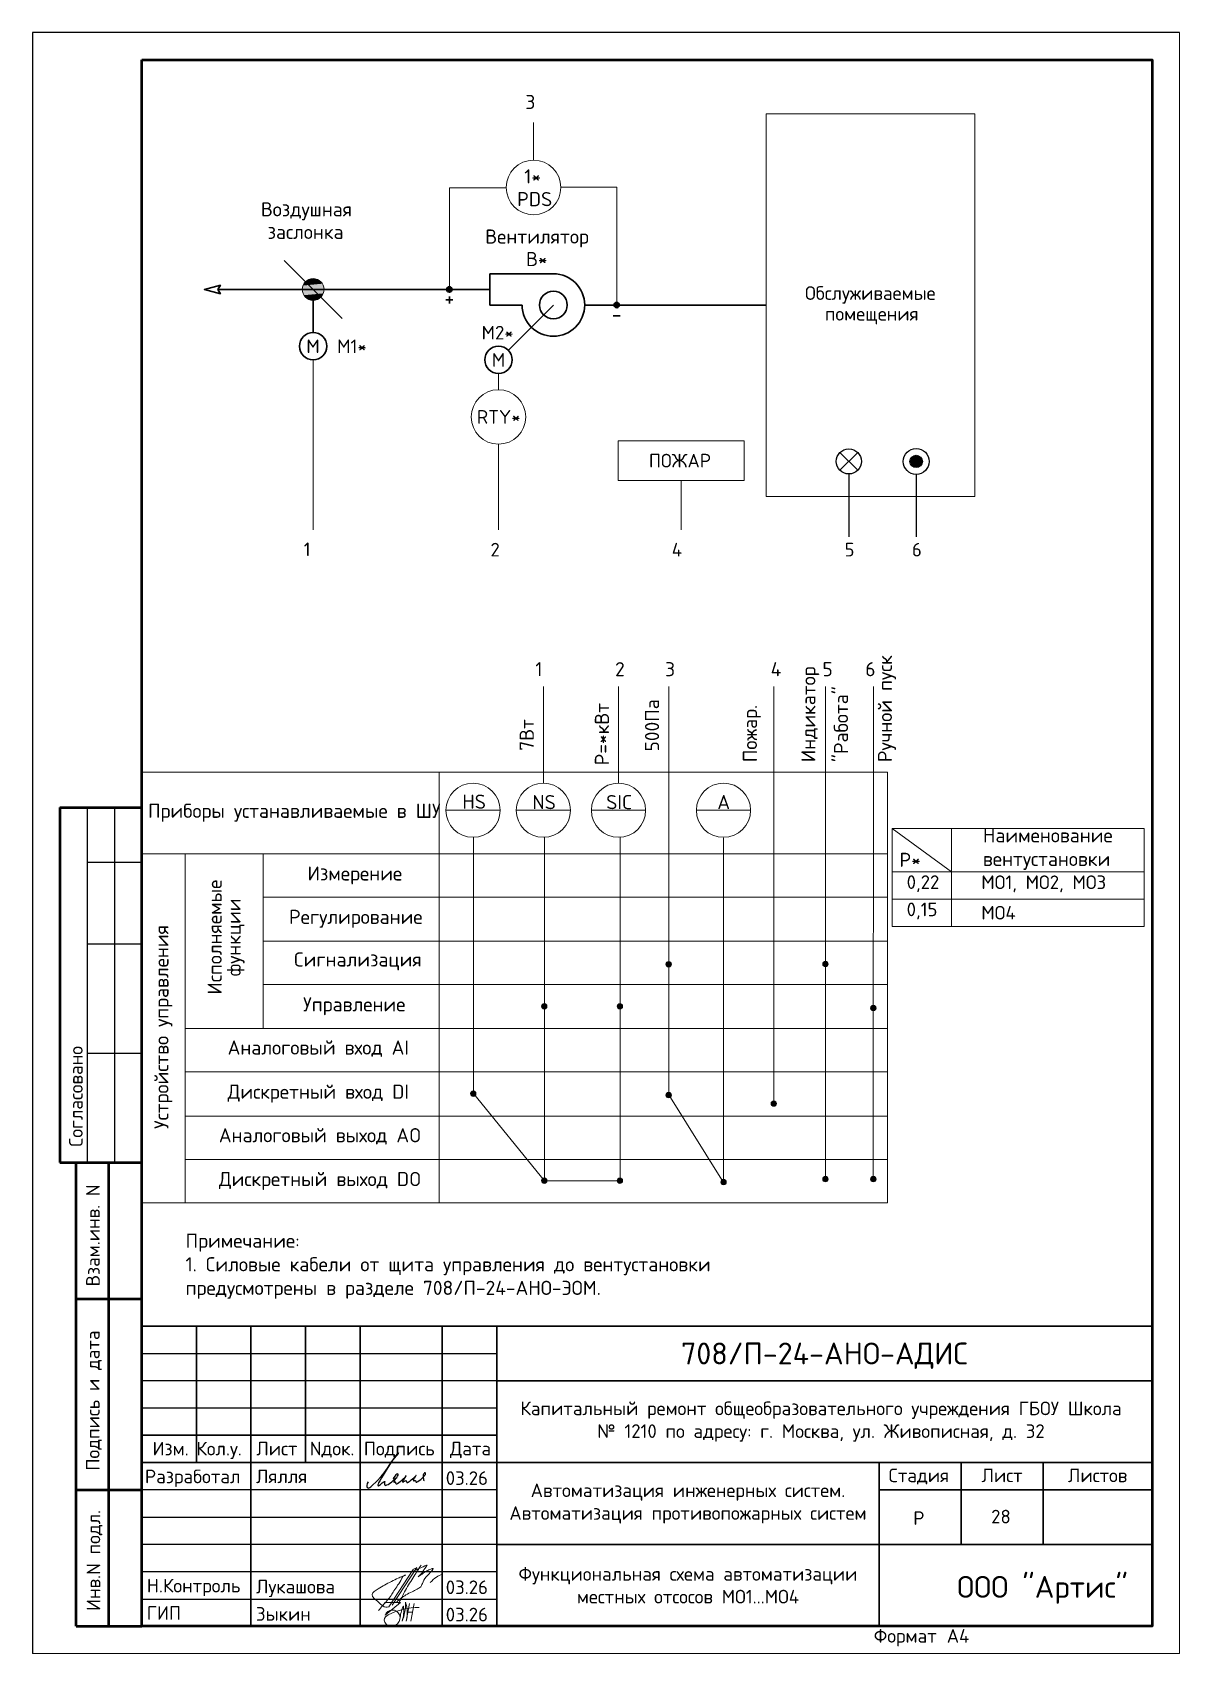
# Paper-space layout '1 (26)' of a CAD drawing. Header units: millimetres. Extents: x 7723 to 7933, y 883 to 1180.
# The model-space entities are those that its viewports show. They can reach past a viewport. Long polylines and large blocks are cut down to what shows.
import ezdxf
from ezdxf.enums import TextEntityAlignment as Align

# ---------------------------------------------------------------- set-up
doc = ezdxf.new("R2010")
doc.units = ezdxf.units.MM
for name, color, linetype in [('PDF _АК датчики ф.сх', 7, 'Continuous'), ('PDF _АК схема воздуховоды', 7, 'Continuous'), ('PDF _Текст', 7, 'Continuous'), ('PDF _ЭОМ_Текст', 7, 'Continuous'), ('Основная', 7, 'Continuous'), ('СОТ', 7, 'Continuous'), ('Штампы', 7, 'Continuous')]:
    doc.layers.add(name, color=color, linetype=linetype)
for name, color, linetype, lineweight in [('АР_текст', 250, 'Continuous', 40), ('Основная сплош', 7, 'Continuous', 30), ('Текст', 7, 'Continuous', 30)]:
    doc.layers.add(name, color=color, linetype=linetype, lineweight=lineweight)
doc.layers.add('ОФ_подписи', color=5, linetype='Continuous', lineweight=13, true_color=0x0000ff)
doc.layers.add('Подписи', color=5, linetype='Continuous', lineweight=18, true_color=0x0000ff)
doc.styles.add('ICOCPEUR', font='isocpeur.ttf', dxfattribs={"height": 250})
doc.styles.add('PDF ISOCPEUR', font='isocpeur.ttf')
doc.styles.add('RubezhCAD', font='isocpeur.ttf')
doc.styles.add('TIMES', font='times.ttf')
doc.styles.add('XREF1$0$Standard', font='isocpeur.ttf')

psp = doc.layouts.new('1 (26)')

msp = doc.modelspace()

# ---------------------------------------------------------------- texts
at = {"layer": 'PDF _Текст', "style": 'PDF ISOCPEUR'}
for s, insert, char_height, width, attachment_point in [('3', (963452.6, 55155.1), 259.2, 1136.376, 1), ('0,22', (970432.3, 40549.4), 250.13, 492.751, 7), ('МО1, МО2, МО3', (971798.3, 40547.3), 250.132, 3225.499, 7), ('0,15', (970432.3, 40049.9), 250.13, 492.751, 7), ('МО4', (971798.3, 40047.8), 250.13, 2077.294, 7)]:
    msp.add_mtext(s, dxfattribs=dict(at, insert=insert, char_height=char_height, width=width, attachment_point=attachment_point))
for s, insert, char_height, attachment_point in [('1*', (963431.4, 53791.3), 259.2, 1), ('Воздушная', (958610.3, 52859.3), 259.2, 7), ('PDS', (963302.3, 53375.5), 259.2, 1), ('заслонка', (958733, 52515.8), 259.2, 7), ('Вентилятор', (962717.3, 52360.7), 259.2, 7), ('В*', (963464.5, 52017.9), 259.2, 7), ('Обслуживаемые', (968572.8, 51331.7), 250.132, 7), ('помещения', (968934.8, 50952.4), 250.13, 7), ('М2*', (962649.8, 50674.4), 250.13, 7), ('M  М1*', (959442.9, 50424.6), 250.13, 7), ('М', (962838.2, 50174.9), 250.1, 7), ('RTY*', (962565.1, 49131.3), 250.13, 7), ('ПОЖАР', (965713.1, 48329.1), 250.13, 7), ('1', (959394.2, 46705.5), 250.1, 7), ('2', (962812.8, 46699.2), 250.1, 7), ('4', (966132.2, 46699.2), 250.1, 7), ('5', (969295.8, 46699.2), 250.1, 7), ('6', (970528.7, 46699.2), 250.1, 7), ('1', (963634.3, 44504.6), 259.2, 7), ('2', (965094.1, 44504.6), 259.2, 7), ('3', (966010.5, 44504.7), 259.2, 7), ('4', (967943.4, 44504.6), 259.2, 7), ('5', (968890.3, 44504.6), 259.2, 7), ('6', (969674.5, 44504.6), 259.2, 7), ('HS', (962300.8, 42077.7), 259.2, 7), ('NS', (963581.4, 42069.2), 259.2, 7), ('SIC', (964931.9, 42069.2), 259.2, 7), ('A', (966965.9, 42070.5), 259.2, 7), ('Приборы устанавливаемые в ШУ', (956544.4, 41839.6), 259.196, 7), ('Наименование\\Pвентустановки', (971827.8, 40958.2), 259.196, 7), ('Измерение', (959464.1, 40692.4), 259.2, 7), ('P*', (970301.1, 41010.9), 259.2, 7), ('Регулирование', (959125.4, 39896.5), 259.196, 7), ('Сигнализация', (959218.5, 39116.3), 259.196, 7), ('Управление', (959383.6, 38294.1), 259.2, 7), ('Аналоговый вход AI', (958001.4, 37532.1), 259.196, 7), ('Дискретный вход DI', (958001.4, 36693.8), 259.196, 7), ('Аналоговый выход AO', (957840.5, 35925.5), 259.196, 7), ('Дискретный выход DO', (957840.5, 35093.6), 259.196, 7), ('Примечание:\\P1. Силовые кабели от щита управления до вентустановки \\Pпредусмотрены в разделе 708/П-24-АНО-ЭОМ.', (957231.9, 33099.7), 259.196, 7)]:
    msp.add_mtext(s, dxfattribs=dict(at, insert=insert, char_height=char_height, attachment_point=attachment_point))
at = {"layer": 'PDF _Текст', "attachment_point": 7, "rotation": 90, "style": 'PDF ISOCPEUR'}
for s, insert, char_height in [('Ручной пуск', (970235.2, 42930.7), 259.196), ('"Работа"', (969360, 42930.7), 259.2), ('P=*кВт', (964982.8, 42873.6), 259.2), ('500Па', (965901.3, 43126.7), 259.2), ('Пожар.', (967763.4, 42930.7), 259.2), ('7Вт', (963607, 43140.3), 259.2), ('Исполняемые', (957893.6, 38673), 259.196), ('функции', (958310.6, 39007.5), 259.2), ('Устройство управления', (956989.8, 36211.2), 259.196)]:
    msp.add_mtext(s, dxfattribs=dict(at, insert=insert, char_height=char_height))
at = {"layer": 'PDF _Текст', "insert": (968833, 42930.7), "char_height": 259.2, "width": 2321.289, "attachment_point": 7, "rotation": 90, "style": 'PDF ISOCPEUR'}
msp.add_mtext('Индикатор', dxfattribs=at)
at = {"layer": 'СОТ', "char_height": 250, "width": 7000, "attachment_point": 5, "style": 'ICOCPEUR'}
for s, insert in [('{\\C0;28}', (972158.6, 29109.5)), ('Функциональная схема автоматизации местных отсосов МО1...МО4', (966428.7, 27851.4))]:
    msp.add_mtext(s, dxfattribs=dict(at, insert=insert))

# ---------------------------------------------------------------- blocks, each defined once
blk = doc.blocks.new('*U21')
at = {"lineweight": 50}
for p, q in [((5, 155), (20, 155)), ((5, 155), (5, 90)), ((5, 90), (20, 90)), ((8, 5), (8, 90)), ((14, 5), (14, 90)), ((8, 65), (20, 65)), ((8, 30), (20, 30)), ((8, 5), (20, 5))]:
    blk.add_line(p, q, dxfattribs=at)
for p, q in [((10, 155), (10, 90)), ((15, 155), (15, 90)), ((10, 145), (20, 145)), ((10, 130), (20, 130)), ((10, 110), (20, 110)), ((5, 90), (8, 90))]:
    blk.add_line(p, q)
blk.add_lwpolyline([(0, 0), (210, 0), (210, 297), (0, 297)], close=True)
blk.add_lwpolyline([(20, 292), (205, 292), (205, 5), (20, 5)], close=True, dxfattribs=at)
at = {"style": 'XREF1$0$Standard'}
for s, p in [('Согласовано', (7.95, 102.07)), ('Взам.инв. N', (11.07, 76.61)), ('Подпись и дата', (11.04, 46.36)), ('Инв.N подл.', (11.17, 17.07))]:
    blk.add_text(s, height=2.5, rotation=90, dxfattribs=at).set_placement(p, align=Align.MIDDLE_CENTER)
blk.add_text('Формат', height=2.5, dxfattribs=at).set_placement((154.02, 2))
blk.add_text('А4', height=2.5, dxfattribs=at).set_placement((171.51, 2), align=Align.RIGHT)
for tag, p in [('СОГЛАСОВАНО_ДАТА2', (14.37, 145.56)), ('СОГЛАСОВАНО_ДАТА3', (19.37, 145.56)), ('СОГЛАСОВАНО_ФАМИЛИЯ2', (14.37, 110.56)), ('СОГЛАСОВАНО_ФАМИЛИЯ3', (19.37, 110.56)), ('СОГЛАСОВАНО_ДОЛЖНОСТЬ2', (14.37, 90.56)), ('СОГЛАСОВАНО_ДОЛЖНОСТЬ3', (19.37, 90.56))]:
    blk.add_attdef(tag, p, '', height=2.5, rotation=90, dxfattribs=at)
for tag, p in [('ВЗАМ_ИНВ_НОМЕР', (19.37, 77.5)), ('ИНВ_N_ПОДЛ', (19.37, 17.5))]:
    blk.add_attdef(tag, text='', height=2.5, rotation=90, dxfattribs=at).set_placement(p, align=Align.CENTER)
blk.add_attdef('ИНВ_ДАТА', text='', height=2.5, rotation=90, dxfattribs=at).set_placement((19.37, 63.83), align=Align.RIGHT)
blk = doc.blocks.new('П_Зыкин')
at = {"layer": 'ОФ_подписи', "color": 152, "ltscale": 100, "true_color": 0x0061c2, "transparency": 33554687}
for p, q in [((142, 249), (62, -174)), ((102, 37), (218, 37)), ((258, 249), (178, -174))]:
    blk.add_line(p, q, dxfattribs=at)
blk.add_lwpolyline([(-462, 273), (-74, 273), (-446, -30)], dxfattribs=at)
for centre, radius, start, end in [((-271, -94), 186, 314.2393, 159.9348), ((345, -1372), 1523, 88.8758, 117.8788), ((1109, -252), 1204, 158.7593, 174.231), ((-1024, 224), 1068, 337.8144, 2.8859), ((-849, 72), 852, 342.8308, 7.4815), ((-9, 182), 4.48, 8.9691, 155.6551), ((-643, 22), 732, 344.4555, 20.462), ((-318, -169), 151, 108.7568, 173.4251), ((-287, -115), 185, 191.5358, 322.3512)]:
    blk.add_arc(centre, radius, start, end, dxfattribs=at)
blk = doc.blocks.new('П_Лукашова')
at = {"layer": 'ОФ_подписи', "color": 152, "true_color": 0x0061c2}
for p, q in [((221, 339), (-221, -339)), ((286, 371), (-156, -307)), ((283, 370), (218, 338))]:
    blk.add_line(p, q, dxfattribs=at)
for points in [[(366, 415), (236, 213), (85, -37), (-50, -300)], [(221, 301), (344, 360), (434, 401), (475, 416), (464, 395), (420, 336), (342, 232), (310, 203), (337, 221), (420, 283), (490, 322), (558, 352), (576, 358), (491, 240), (403, 113), (374, 49), (360, 20)], [(-221, -339), (-276, -344), (-368, -289), (-446, -221), (-505, -166), (-522, -116), (-412, -16), (-295, 56), (-173, 120), (-49, 179), (33, 216), (87, 237), (52, 221), (11, 167), (-59, 51), (-126, -52), (-177, -132), (-256, -231), (-409, -409)], [(360, 20), (294, -18), (203, -65), (91, -124), (-73, -248)], [(530, 102), (646, 199), (748, 254)]]:
    blk.add_spline(points, degree=3, dxfattribs=at)
blk = doc.blocks.new('A$C11203D1A')
at = {"layer": 'Подписи', "lineweight": 25}
blk.add_lwpolyline([(0.24, 1.11), (0.09, 0.86), (0, 0.47), (0.01, 0.27), (0.06, 0.09), (0.17, 0.01), (0.33, 0), (0.53, 0.07), (0.73, 0.22), (0.94, 0.41), (1.81, 1.26), (2.64, 2.1), (3.19, 2.76), (3.8, 3.63), (4.42, 4.6), (5, 5.4), (5.39, 5.96), (5.72, 6.46), (5.82, 6.46), (5.73, 6.31), (4.71, 5.11), (3.82, 3.76), (2.71, 1.9), (2.36, 1.31), (2.15, 0.93), (2.05, 0.72), (2.04, 0.6), (2.04, 0.49), (2.07, 0.44), (2.13, 0.41), (2.22, 0.43), (2.34, 0.53), (2.48, 0.65), (2.83, 0.93), (3.1, 1.12), (3.23, 1.19), (3.28, 1.19), (3.29, 1.16), (3.26, 1.06), (3.23, 0.9), (3.22, 0.77), (3.24, 0.65), (3.26, 0.58), (3.34, 0.52), (3.42, 0.48), (3.54, 0.51), (3.66, 0.56), (3.92, 0.66), (4.17, 0.85), (4.57, 1.16), (4.82, 1.36), (5, 1.53), (5.18, 1.68), (5.48, 1.96), (5.64, 2.15), (5.74, 2.33), (5.75, 2.44), (5.75, 2.53), (5.69, 2.57), (5.6, 2.58), (5.49, 2.54), (5.33, 2.4), (5.12, 2.18), (4.99, 1.99), (4.9, 1.86), (4.85, 1.74), (4.87, 1.66), (4.92, 1.62), (5.03, 1.65), (5.11, 1.72), (5.21, 1.79), (5.24, 1.81), (5.28, 1.82), (5.31, 1.82), (5.32, 1.79), (5.26, 1.69), (5.19, 1.61), (5.11, 1.47), (5.03, 1.34), (4.98, 1.25), (4.97, 1.17), (4.97, 1.09), (5.01, 1.05), (5.05, 1.06), (5.1, 1.11), (5.14, 1.13), (5.2, 1.13), (5.23, 1.07), (5.27, 0.94), (5.32, 0.85), (5.35, 0.8), (5.43, 0.77), (5.52, 0.78), (5.61, 0.84), (5.88, 1), (6.13, 1.19), (6.42, 1.46), (6.68, 1.7), (6.94, 1.94), (7.06, 2.08), (7.22, 2.28), (7.23, 2.3), (7.23, 2.31), (7.2, 2.31), (7.18, 2.28), (7.15, 2.24), (6.76, 1.63), (6.67, 1.45), (6.59, 1.3), (6.56, 1.22), (6.56, 1.16), (6.57, 1.11), (6.6, 1.08), (6.65, 1.1), (6.7, 1.13), (6.79, 1.19), (6.88, 1.26), (6.99, 1.31), (7.07, 1.35), (7.18, 1.36), (7.23, 1.33), (7.27, 1.28), (7.28, 1.18), (7.28, 1.12), (7.3, 1.08), (7.34, 1.04), (7.38, 1.02), (7.45, 1.01), (7.52, 1.04), (7.6, 1.09), (7.73, 1.19), (7.93, 1.34), (8.13, 1.48), (8.36, 1.7), (8.65, 1.95), (8.78, 2.07), (8.9, 2.16), (8.98, 2.23), (9.03, 2.27), (9.04, 2.29), (9.02, 2.3), (8.99, 2.29), (8.97, 2.25), (8.92, 2.16), (8.7, 1.81), (8.57, 1.61), (8.52, 1.53), (8.51, 1.43), (8.53, 1.37), (8.56, 1.33), (8.6, 1.33), (8.66, 1.35), (8.72, 1.39), (8.76, 1.41), (8.86, 1.4), (8.93, 1.37), (8.94, 1.31), (8.96, 1.22), (8.98, 1.14), (9.02, 1.1), (9.08, 1.07), (9.17, 1.1), (9.24, 1.14), (9.33, 1.2), (9.56, 1.37), (9.86, 1.59), (10.18, 1.87), (10.41, 2.09), (10.57, 2.29), (10.72, 2.51), (10.76, 2.62), (10.77, 2.7), (10.75, 2.75), (10.68, 2.79), (10.58, 2.76), (10.5, 2.69), (10.38, 2.54), (10.32, 2.41), (10.31, 2.25), (10.32, 2.09), (10.33, 1.85), (10.35, 1.7), (10.37, 1.58), (10.4, 1.47), (10.47, 1.37)], dxfattribs=at)
blk = doc.blocks.new('Штамп')
at = {"layer": 'Основная'}
for p, q in [((-18500, 5000), (-12000, 5000)), ((-12000, 4500), (-18500, 4500)), ((-18500, 4000), (-12000, 4000)), ((-12000, 2500), (-18500, 2500)), ((-18500, 2000), (-12000, 2000)), ((-12000, 1500), (-18500, 1500)), ((-12000, 1000), (-18500, 1000)), ((-18500, 500), (-12000, 500))]:
    blk.add_line(p, q, dxfattribs=at)
at = {"layer": 'Основная сплош'}
for p, q in [((-18500, 5500), (0, 5500)), ((-18500, 5500), (-18500, 0)), ((-17500, 5500), (-17500, 3000)), ((-16500, 0), (-16500, 5500)), ((-15500, 5500), (-15500, 3000)), ((-14500, 0), (-14500, 5500)), ((-13000, 5500), (-13000, 0)), ((-12000, 0), (-12000, 5500)), ((-12000, 4500), (0, 4500)), ((-18500, 3500), (-12000, 3500)), ((0, 3000), (-18500, 3000)), ((-5000, 3000), (-5000, 0)), ((-3500, 3000), (-3500, 1500)), ((-2000, 3000), (-2000, 1500)), ((-5000, 2500), (0, 2500)), ((-12000, 1500), (0, 1500))]:
    blk.add_line(p, q, dxfattribs=at)
at = {"transparency": 33554687, "xscale": 100, "yscale": 100, "zscale": 100}
blk.add_blockref('A$C11203D1A', (-14379, 2533), dxfattribs=at)
at = {"layer": 'ОФ_подписи', "color": 5}
for name, p, xscale, yscale, zscale in [('П_Лукашова', (-13755, 700), 1.010226427429054, 1.010226427429054, 1.010226427429054), ('П_Зыкин', (-13706, 228), 0.7621923841183493, 0.7621923841183493, 0.7621923841183493)]:
    blk.add_blockref(name, p, dxfattribs=dict(at, xscale=xscale, yscale=yscale, zscale=zscale))
at = {"transparency": 33554687, "insert": (-8500, 2250), "char_height": 250, "width": 7000, "attachment_point": 5, "style": 'PDF ISOCPEUR'}
blk.add_mtext('Автоматизация инженерных систем. Автоматизация противопожарных систем', dxfattribs=at)
at = {"layer": 'АР_текст', "color": 7, "transparency": 33554687, "insert": (-2009, 668), "char_height": 400, "width": 7750, "attachment_point": 5, "style": 'RubezhCAD'}
blk.add_mtext('{\\C0;ООО "Артис"}', dxfattribs=at)
at = {"layer": 'Текст', "color": 0, "style": 'RubezhCAD'}
blk.add_text('708/П-24-АНО-АДИС', height=400, dxfattribs=at).set_placement((-6000, 4798), align=Align.CENTER)
at = {"layer": 'Текст', "linetype": 'Continuous', "style": 'RubezhCAD'}
for s, p in [('Изм.', (-18302, 3131)), ('Кол.у.', (-17500, 3131)), ('Лист', (-16402, 3131)), ('Nдок.', (-15424, 3131)), ('Подпись', (-14434, 3131)), ('Дата', (-12857, 3131))]:
    blk.add_text(s, height=250, dxfattribs=at).set_placement(p)
at = {"layer": 'Текст', "style": 'ICOCPEUR'}
for s, p in [('Разработал', (-18441, 2620)), ('Лялля', (-16408, 2622)), ('03.26', (-12934, 2590)), ('Н.Контроль', (-18407, 620)), ('Лукашова', (-16408, 602)), ('03.26', (-12934, 590)), ('ГИП', (-18407, 120)), ('Зыкин', (-16408, 102)), ('03.26', (-12934, 90))]:
    blk.add_text(s, height=250, dxfattribs=at).set_placement(p)
at = {"layer": 'Текст', "color": 7, "linetype": 'Continuous', "style": 'RubezhCAD'}
for s, p in [('Стадия', (-4273, 2640)), ('Лист', (-2750, 2640)), ('Листов', (-1000, 2640))]:
    blk.add_text(s, height=250, dxfattribs=at).set_placement(p, align=Align.CENTER)
at = {"layer": 'Текст', "color": 7, "style": 'RubezhCAD'}
blk.add_text('Р', height=250, dxfattribs=at).set_placement((-4273, 1857), align=Align.CENTER)
at = {"layer": 'Текст', "ltscale": 100, "insert": (-6063, 3750), "char_height": 250, "attachment_point": 5, "style": 'RubezhCAD'}
blk.add_mtext_dynamic_manual_height_columns('\\pi-3.125;Капитальный ремонт общеобразовательного учреждения ГБОУ Школа{\\H1.25x; }\\P№ 1210 по адресу: г. Москва, ул. Живописная, д. 32{\\H1.21604x; }\\P', width=11832.53, gutter_width=1250, heights=[1893], dxfattribs=at)
at = {"layer": 'Текст', "ltscale": 100, "style": 'RubezhCAD'}
blk.add_attdef('ЛИСТОВ', text='', height=250, dxfattribs=at).set_placement((-1000, 1857), align=Align.CENTER)
at = {"layer": 'Текст', "ltscale": 100, "style": 'TIMES'}
blk.add_attdef('НАЗВАНИЕ', text='', height=250, dxfattribs=at).set_placement((-8500, 750), align=Align.MIDDLE_CENTER)

# ---------------------------------------------------------------- hatches: boundary and pattern name
h = msp.add_hatch(color=256)
h.dxf.hatch_style = 1
h.paths.add_polyline_path([(970720, 48440.7, 1), (970493.6, 48440.7, 1)])

# ---------------------------------------------------------------- linework, layer by layer
at = {"elevation": -160}
for points in [[(969211.5, 48603.1), (969536.4, 48278.2)], [(969211.5, 48278.2), (969536.4, 48603.1)], [(969373.9, 48210.9), (969373.9, 47061.9), (969373.9, 47061.9)], [(970606.8, 48203.2), (970606.8, 47061.9), (970606.8, 47061.9)]]:
    msp.add_lwpolyline(points, dxfattribs=at)
for centre, radius in [((969373.9, 48440.7, -160), 229.8), ((969373.9, 48440.7, -160), 229.8), ((970606.8, 48440.7, -160), 237.4), ((970606.8, 48440.7, -160), 113.2)]:
    msp.add_circle(centre, radius)
at = {"layer": 'PDF _АК датчики ф.сх', "lineweight": 30}
for points in [[(959567.8, 51389.9), (959567.8, 50799.3)], [(963966.4, 51305.2), (963138.7, 50475.4)]]:
    msp.add_lwpolyline(points, dxfattribs=at)
for centre in [(959566.7, 50550.6), (962959.9, 50300.8)]:
    msp.add_circle(centre, 250.8, dxfattribs=at)
at = {"layer": 'PDF _АК схема воздуховоды', "lineweight": 30}
for points in [[(960097, 51059.7), (959036.5, 52120.2)], [(963966.4, 51876.7), (962804.3, 51876.7), (962804.3, 51305.2), (963392.8, 51305.2)], [(962804.3, 51591), (957830, 51591)], [(961996.3, 51399.4), (962125.4, 51399.4)], [(962061.9, 51335.9), (962061.9, 51465)], [(967861.6, 51305.2), (964537.9, 51305.2)], [(965059.2, 51105.2), (965190.5, 51105.2)]]:
    msp.add_lwpolyline(points, dxfattribs=at)
msp.add_lwpolyline([(957819.4, 51588.9), (957870.2, 51667.2), (957576, 51588.9), (957870.2, 51512.7)], close=True, dxfattribs=at)
at = {"layer": 'PDF _АК схема воздуховоды', "lineweight": 20}
msp.add_circle((959566.7, 51592), 200, dxfattribs=at)
at = {"layer": 'PDF _АК схема воздуховоды', "lineweight": 30}
for centre, radius in [((962060.9, 51591), 49.7), ((963965.3, 51306.3), 253), ((965123.8, 51305.2), 49.7)]:
    msp.add_circle(centre, radius, dxfattribs=at)
msp.add_arc((963965.3, 51306.3), 572.6, 180.10831, 90, dxfattribs=at)
at = {"layer": 'PDF _АК схема воздуховоды', "transparency": 33554559}
for points in [[(959396.3, 51696.8), (959737.1, 51696.8), (959381.5, 51662.9)], [(959737.1, 51696.8), (959381.5, 51662.9), (959754.1, 51662.9)], [(959419.6, 51724.3), (959716, 51724.3), (959396.3, 51696.8)], [(959716, 51724.3), (959396.3, 51696.8), (959737.1, 51696.8)], [(959447.2, 51749.7), (959688.5, 51749.7), (959419.6, 51724.3)], [(959688.5, 51749.7), (959419.6, 51724.3), (959716, 51724.3)], [(959478.9, 51768.8), (959656.7, 51768.8), (959447.2, 51749.7)], [(959656.7, 51768.8), (959447.2, 51749.7), (959688.5, 51749.7)], [(959512.8, 51783.6), (959622.8, 51783.6), (959478.9, 51768.8)], [(959622.8, 51783.6), (959478.9, 51768.8), (959656.7, 51768.8)], [(959548.8, 51789.9), (959584.7, 51789.9), (959512.8, 51783.6)], [(959584.7, 51789.9), (959512.8, 51783.6), (959622.8, 51783.6)], [(959370.9, 51627), (959764.7, 51627), (959366.7, 51591)], [(959764.7, 51627), (959366.7, 51591), (959766.8, 51591)], [(959366.7, 51591), (959766.8, 51591), (959370.9, 51552.9)], [(959381.5, 51662.9), (959754.1, 51662.9), (959370.9, 51627)], [(959754.1, 51662.9), (959370.9, 51627), (959764.7, 51627)], [(959766.8, 51591), (959370.9, 51552.9), (959764.7, 51552.9)], [(959370.9, 51552.9), (959764.7, 51552.9), (959381.5, 51519)], [(959764.7, 51552.9), (959381.5, 51519), (959754.1, 51519)], [(959381.5, 51519), (959754.1, 51519), (959396.3, 51485.1)], [(959754.1, 51519), (959396.3, 51485.1), (959737.1, 51485.1)], [(959396.3, 51485.1), (959737.1, 51485.1), (959419.6, 51455.5)], [(959737.1, 51485.1), (959419.6, 51455.5), (959716, 51455.5)], [(959419.6, 51455.5), (959716, 51455.5), (959447.2, 51430.1)], [(959716, 51455.5), (959447.2, 51430.1), (959688.5, 51430.1)], [(959447.2, 51430.1), (959688.5, 51430.1), (959478.9, 51411)], [(959688.5, 51430.1), (959478.9, 51411), (959656.7, 51411)], [(959478.9, 51411), (959656.7, 51411), (959512.8, 51398.3)], [(959656.7, 51411), (959512.8, 51398.3), (959622.8, 51398.3)], [(959512.8, 51398.3), (959622.8, 51398.3), (959548.8, 51392)], [(959622.8, 51398.3), (959548.8, 51392), (959584.7, 51392)], [(962112.7, 51592), (962011.1, 51592), (962110.6, 51600.5)], [(962011.1, 51592), (962110.6, 51600.5), (962013.2, 51600.5)], [(962013.2, 51583.6), (962112.7, 51592), (962011.1, 51592)], [(962110.6, 51600.5), (962013.2, 51600.5), (962108.5, 51611.1)], [(962013.2, 51600.5), (962108.5, 51611.1), (962015.3, 51611.1)], [(962110.6, 51583.6), (962013.2, 51583.6), (962112.7, 51592)], [(962015.3, 51575.1), (962110.6, 51583.6), (962013.2, 51583.6)], [(962108.5, 51611.1), (962015.3, 51611.1), (962104.2, 51619.5)], [(962015.3, 51611.1), (962104.2, 51619.5), (962019.6, 51619.5)], [(962108.5, 51575.1), (962015.3, 51575.1), (962110.6, 51583.6)], [(962019.6, 51566.6), (962108.5, 51575.1), (962015.3, 51575.1)], [(962104.2, 51619.5), (962019.6, 51619.5), (962100, 51625.9)], [(962019.6, 51619.5), (962100, 51625.9), (962025.9, 51625.9)], [(962104.2, 51566.6), (962019.6, 51566.6), (962108.5, 51575.1)], [(962025.9, 51558.2), (962104.2, 51566.6), (962019.6, 51566.6)], [(962100, 51625.9), (962025.9, 51625.9), (962091.5, 51632.2)], [(962025.9, 51625.9), (962091.5, 51632.2), (962032.3, 51632.2)], [(962100, 51558.2), (962025.9, 51558.2), (962104.2, 51566.6)], [(962032.3, 51551.8), (962100, 51558.2), (962025.9, 51558.2)], [(962091.5, 51632.2), (962032.3, 51632.2), (962085.2, 51636.5)], [(962032.3, 51632.2), (962085.2, 51636.5), (962040.7, 51636.5)], [(962091.5, 51551.8), (962032.3, 51551.8), (962100, 51558.2)], [(962040.7, 51547.6), (962091.5, 51551.8), (962032.3, 51551.8)], [(962085.2, 51636.5), (962040.7, 51636.5), (962076.7, 51640.7)], [(962040.7, 51636.5), (962076.7, 51640.7), (962049.2, 51640.7)], [(962085.2, 51547.6), (962040.7, 51547.6), (962091.5, 51551.8)], [(962049.2, 51543.3), (962085.2, 51547.6), (962040.7, 51547.6)], [(962076.7, 51640.7), (962049.2, 51640.7), (962066.1, 51642.8)], [(962049.2, 51640.7), (962066.1, 51642.8), (962057.7, 51642.8)], [(962076.7, 51543.3), (962049.2, 51543.3), (962085.2, 51547.6)], [(962057.7, 51543.3), (962076.7, 51543.3), (962049.2, 51543.3)], [(962066.1, 51543.3), (962057.7, 51543.3), (962076.7, 51543.3)], [(965175.6, 51316.9), (965076.1, 51316.9), (965171.4, 51325.3)], [(965076.1, 51316.9), (965171.4, 51325.3), (965078.3, 51325.3)], [(965175.6, 51306.3), (965076.1, 51306.3), (965175.6, 51316.9)], [(965076.1, 51306.3), (965175.6, 51316.9), (965076.1, 51316.9)], [(965175.6, 51297.8), (965076.1, 51297.8), (965175.6, 51306.3)], [(965076.1, 51297.8), (965175.6, 51306.3), (965076.1, 51306.3)], [(965078.3, 51289.3), (965175.6, 51297.8), (965076.1, 51297.8)], [(965171.4, 51325.3), (965078.3, 51325.3), (965169.3, 51333.8)], [(965078.3, 51325.3), (965169.3, 51333.8), (965082.5, 51333.8)], [(965171.4, 51289.3), (965078.3, 51289.3), (965175.6, 51297.8)], [(965082.5, 51280.9), (965171.4, 51289.3), (965078.3, 51289.3)], [(965169.3, 51333.8), (965082.5, 51333.8), (965162.9, 51340.1)], [(965082.5, 51333.8), (965162.9, 51340.1), (965088.8, 51340.1)], [(965169.3, 51280.9), (965082.5, 51280.9), (965171.4, 51289.3)], [(965088.8, 51274.5), (965169.3, 51280.9), (965082.5, 51280.9)], [(965162.9, 51340.1), (965088.8, 51340.1), (965156.6, 51346.5)], [(965088.8, 51340.1), (965156.6, 51346.5), (965095.2, 51346.5)], [(965162.9, 51274.5), (965088.8, 51274.5), (965169.3, 51280.9)], [(965095.2, 51268.2), (965162.9, 51274.5), (965088.8, 51274.5)], [(965156.6, 51346.5), (965095.2, 51346.5), (965148.1, 51352.8)], [(965095.2, 51346.5), (965148.1, 51352.8), (965103.7, 51352.8)], [(965156.6, 51268.2), (965095.2, 51268.2), (965162.9, 51274.5)], [(965103.7, 51261.8), (965156.6, 51268.2), (965095.2, 51268.2)], [(965148.1, 51352.8), (965103.7, 51352.8), (965139.6, 51355)], [(965103.7, 51352.8), (965139.6, 51355), (965112.1, 51355)], [(965148.1, 51261.8), (965103.7, 51261.8), (965156.6, 51268.2)], [(965112.1, 51259.7), (965148.1, 51261.8), (965103.7, 51261.8)], [(965139.6, 51355), (965112.1, 51355), (965131.2, 51357.1)], [(965112.1, 51355), (965131.2, 51357.1), (965120.6, 51357.1)], [(965139.6, 51259.7), (965112.1, 51259.7), (965148.1, 51261.8)], [(965120.6, 51257.6), (965139.6, 51259.7), (965112.1, 51259.7)], [(965131.2, 51257.6), (965120.6, 51257.6), (965139.6, 51259.7)]]:
    msp.add_solid(points, dxfattribs=at)
at = {"layer": 'PDF _ЭОМ_Текст', "lineweight": 20}
for points in [[(963602.9, 54650.4), (963602.9, 53962.8)], [(964104.6, 53463.2), (965124.8, 53463.2), (965125.9, 51311.6)], [(962061.9, 51592), (962061.9, 53452.6), (963101.2, 53452.6)], [(959567.8, 50299.8), (959567.8, 47188.2)], [(962960.9, 50050), (962960.9, 49753.6)], [(962960.9, 48756.7), (962960.9, 47188.2)], [(966305.8, 48089.9), (966305.8, 47188.2)], [(963782.5, 44316.2), (963782.5, 42553)], [(965158.4, 44316.2), (965158.4, 42550.9)], [(966076.9, 44316.3), (966076.9, 36835.8), (967080.2, 35229.2), (967080.2, 41547.6)], [(968000.7, 36674.8), (968000.7, 44316.2)], [(968946.5, 35292.6), (968947.5, 44316.2)], [(969821.6, 35292.6), (969822.7, 44316.2)], [(961872.9, 42749.9), (961872.9, 34856.5)], [(962000.2, 42049.2), (962990.8, 42049.2)], [(963287.2, 42049.2), (964277.8, 42049.2)], [(964663.1, 42049.2), (965653.7, 42049.2)], [(966584.9, 42049.3), (967577.6, 42049.3)], [(974780.8, 39920.8), (974780.8, 41717.9), (970169.8, 41717.9), (970169.8, 39920.8)], [(970169.8, 41717.9), (971255.7, 40922)], [(971255.7, 41717.9), (971255.7, 39920.8)], [(962499.8, 41556), (962499.8, 36859), (963799.4, 35262.9), (965185.9, 35262.9), (965185.9, 41553.9)], [(963799.4, 41556), (963799.4, 35262.9)], [(956428.7, 41251.2), (970080.8, 41251.2)], [(957226.7, 41251.2), (957226.7, 34856.5)], [(958653.4, 41251.2), (958653.4, 38050.7)], [(970169.8, 40922), (974780.8, 40922)], [(970080.8, 40455.3), (958653.4, 40455.3)], [(970169.8, 40420.3), (974780.8, 40420.3)], [(970169.8, 39920.8), (974780.8, 39920.8)], [(970080.8, 39650.9), (958653.4, 39650.9)], [(970080.8, 38855.1), (958653.4, 38855.1)], [(957226.7, 38050.7), (970080.8, 38050.7)], [(957226.7, 37254.8), (970080.8, 37254.8)], [(957226.7, 36448.3), (970080.8, 36448.3)], [(957226.7, 35652.4), (970080.8, 35652.4)]]:
    msp.add_lwpolyline(points, dxfattribs=at)
for points in [[(967861.6, 54810.5), (971682.3, 54810.5), (971682.3, 47797.8), (967861.6, 47797.8)], [(965150.1, 48820.2), (967459.4, 48820.2), (967459.4, 48089.9), (965150.1, 48089.9)], [(970080.8, 34856.5), (970080.8, 42749.9), (956428.7, 42749.9), (956428.7, 34856.5)]]:
    msp.add_lwpolyline(points, close=True, dxfattribs=at)
for centre, radius in [((963601.8, 53460.1), 500.6), ((962959.9, 49255.1), 498.5), ((962494.5, 42050.3), 496.4), ((963781.4, 42050.3), 496.4), ((965157.3, 42050.3), 496.4), ((967079.1, 42050.3), 496.4), ((966075.8, 39228.7), 49.7), ((968946.5, 39232.1), 49.7), ((963798.4, 38458.2), 49.7), ((965182.7, 38458.2), 49.7), ((969821.6, 38426.6), 49.7), ((962498.7, 36857.9), 49.7), ((966075.8, 36830.5), 49.7), ((967999.6, 36675.9), 49.7), ((963798.4, 35264), 49.7), ((965182.7, 35264), 49.7), ((967081.3, 35237.6), 49.7), ((968946.5, 35292.6), 49.7), ((969821.6, 35292.6), 49.7)]:
    msp.add_circle(centre, radius, dxfattribs=at)
at = {"layer": 'PDF _ЭОМ_Текст', "transparency": 33554559}
for points in [[(966030.3, 39244.6), (966125.5, 39236.1), (966028.2, 39236.1)], [(966125.5, 39236.1), (966028.2, 39236.1), (966127.7, 39227.7)], [(966028.2, 39236.1), (966127.7, 39227.7), (966028.2, 39227.7)], [(966127.7, 39227.7), (966028.2, 39227.7), (966125.5, 39217.1)], [(966028.2, 39227.7), (966125.5, 39217.1), (966028.2, 39217.1)], [(966125.5, 39217.1), (966028.2, 39217.1), (966123.4, 39208.6)], [(966028.2, 39217.1), (966123.4, 39208.6), (966030.3, 39208.6)], [(966034.5, 39253.1), (966123.4, 39244.6), (966030.3, 39244.6)], [(966123.4, 39244.6), (966030.3, 39244.6), (966125.5, 39236.1)], [(966123.4, 39208.6), (966030.3, 39208.6), (966119.2, 39200.2)], [(966030.3, 39208.6), (966119.2, 39200.2), (966034.5, 39200.2)], [(966040.9, 39261.5), (966119.2, 39253.1), (966034.5, 39253.1)], [(966119.2, 39253.1), (966034.5, 39253.1), (966123.4, 39244.6)], [(966047.2, 39267.9), (966115, 39261.5), (966040.9, 39261.5)], [(966115, 39261.5), (966040.9, 39261.5), (966119.2, 39253.1)], [(966055.7, 39272.1), (966106.5, 39267.9), (966047.2, 39267.9)], [(966106.5, 39267.9), (966047.2, 39267.9), (966115, 39261.5)], [(966064.2, 39274.2), (966100.1, 39272.1), (966055.7, 39272.1)], [(966100.1, 39272.1), (966055.7, 39272.1), (966106.5, 39267.9)], [(966072.6, 39276.4), (966091.7, 39274.2), (966064.2, 39274.2)], [(966091.7, 39274.2), (966064.2, 39274.2), (966100.1, 39272.1)], [(966081.1, 39276.4), (966072.6, 39276.4), (966091.7, 39274.2)], [(968898.8, 39239.5), (968998.3, 39231), (968896.7, 39231)], [(968998.3, 39231), (968896.7, 39231), (968996.2, 39220.4)], [(968896.7, 39231), (968996.2, 39220.4), (968898.8, 39220.4)], [(968901, 39248), (968996.2, 39239.5), (968898.8, 39239.5)], [(968996.2, 39239.5), (968898.8, 39239.5), (968998.3, 39231)], [(968996.2, 39220.4), (968898.8, 39220.4), (968994.1, 39212)], [(968898.8, 39220.4), (968994.1, 39212), (968901, 39212)], [(968905.2, 39256.4), (968994.1, 39248), (968901, 39248)], [(968994.1, 39248), (968901, 39248), (968996.2, 39239.5)], [(968994.1, 39212), (968901, 39212), (968989.9, 39203.5)], [(968901, 39212), (968989.9, 39203.5), (968905.2, 39203.5)], [(968911.6, 39264.9), (968989.9, 39256.4), (968905.2, 39256.4)], [(968989.9, 39256.4), (968905.2, 39256.4), (968994.1, 39248)], [(968917.9, 39269.1), (968985.6, 39264.9), (968911.6, 39264.9)], [(968985.6, 39264.9), (968911.6, 39264.9), (968989.9, 39256.4)], [(968926.4, 39275.5), (968977.2, 39269.1), (968917.9, 39269.1)], [(968977.2, 39269.1), (968917.9, 39269.1), (968985.6, 39264.9)], [(968934.8, 39277.6), (968970.8, 39275.5), (968926.4, 39275.5)], [(968970.8, 39275.5), (968926.4, 39275.5), (968977.2, 39269.1)], [(968943.3, 39279.7), (968962.4, 39277.6), (968934.8, 39277.6)], [(968962.4, 39277.6), (968934.8, 39277.6), (968970.8, 39275.5)], [(968951.8, 39279.7), (968943.3, 39279.7), (968962.4, 39277.6)], [(966119.2, 39200.2), (966034.5, 39200.2), (966115, 39193.8)], [(966034.5, 39200.2), (966115, 39193.8), (966040.9, 39193.8)], [(966115, 39193.8), (966040.9, 39193.8), (966106.5, 39187.5)], [(966040.9, 39193.8), (966106.5, 39187.5), (966047.2, 39187.5)], [(966106.5, 39187.5), (966047.2, 39187.5), (966100.1, 39183.2)], [(966047.2, 39187.5), (966100.1, 39183.2), (966055.7, 39183.2)], [(966100.1, 39183.2), (966055.7, 39183.2), (966091.7, 39179)], [(966055.7, 39183.2), (966091.7, 39179), (966064.2, 39179)], [(966091.7, 39179), (966064.2, 39179), (966081.1, 39176.9)], [(966064.2, 39179), (966081.1, 39176.9), (966072.6, 39176.9)], [(968989.9, 39203.5), (968905.2, 39203.5), (968985.6, 39197.2)], [(968905.2, 39203.5), (968985.6, 39197.2), (968911.6, 39197.2)], [(968985.6, 39197.2), (968911.6, 39197.2), (968977.2, 39190.8)], [(968911.6, 39197.2), (968977.2, 39190.8), (968917.9, 39190.8)], [(968977.2, 39190.8), (968917.9, 39190.8), (968970.8, 39184.5)], [(968917.9, 39190.8), (968970.8, 39184.5), (968926.4, 39184.5)], [(968970.8, 39184.5), (968926.4, 39184.5), (968962.4, 39182.3)], [(968926.4, 39184.5), (968962.4, 39182.3), (968934.8, 39182.3)], [(968962.4, 39182.3), (968934.8, 39182.3), (968951.8, 39180.2)], [(968934.8, 39182.3), (968951.8, 39180.2), (968943.3, 39180.2)], [(963750.8, 38465.6), (963848.1, 38457.1), (963748.6, 38457.1)], [(963848.1, 38457.1), (963748.6, 38457.1), (963848.1, 38448.6)], [(963748.6, 38457.1), (963848.1, 38448.6), (963750.8, 38448.6)], [(963752.9, 38474), (963848.1, 38465.6), (963750.8, 38465.6)], [(963848.1, 38465.6), (963750.8, 38465.6), (963848.1, 38457.1)], [(963848.1, 38448.6), (963750.8, 38448.6), (963846, 38438.1)], [(963750.8, 38448.6), (963846, 38438.1), (963752.9, 38438.1)], [(963757.1, 38482.5), (963846, 38474), (963752.9, 38474)], [(963846, 38474), (963752.9, 38474), (963848.1, 38465.6)], [(963846, 38438.1), (963752.9, 38438.1), (963841.8, 38429.6)], [(963752.9, 38438.1), (963841.8, 38429.6), (963757.1, 38429.6)], [(963761.3, 38491), (963841.8, 38482.5), (963757.1, 38482.5)], [(963841.8, 38482.5), (963757.1, 38482.5), (963846, 38474)], [(963841.8, 38429.6), (963757.1, 38429.6), (963835.4, 38423.2)], [(963757.1, 38429.6), (963835.4, 38423.2), (963761.3, 38423.2)], [(963769.8, 38497.3), (963835.4, 38491), (963761.3, 38491)], [(963835.4, 38491), (963761.3, 38491), (963841.8, 38482.5)], [(963835.4, 38423.2), (963761.3, 38423.2), (963829.1, 38416.9)], [(963761.3, 38423.2), (963829.1, 38416.9), (963769.8, 38416.9)], [(963776.2, 38501.6), (963829.1, 38497.3), (963769.8, 38497.3)], [(963829.1, 38497.3), (963769.8, 38497.3), (963835.4, 38491)], [(963829.1, 38416.9), (963769.8, 38416.9), (963820.6, 38412.7)], [(963769.8, 38416.9), (963820.6, 38412.7), (963776.2, 38412.7)], [(963784.6, 38505.8), (963820.6, 38501.6), (963776.2, 38501.6)], [(963820.6, 38501.6), (963776.2, 38501.6), (963829.1, 38497.3)], [(963820.6, 38412.7), (963776.2, 38412.7), (963812.1, 38408.4)], [(963776.2, 38412.7), (963812.1, 38408.4), (963784.6, 38408.4)], [(963795.2, 38505.8), (963812.1, 38505.8), (963784.6, 38505.8)], [(963812.1, 38505.8), (963784.6, 38505.8), (963820.6, 38501.6)], [(963812.1, 38408.4), (963784.6, 38408.4), (963803.7, 38406.3)], [(963784.6, 38408.4), (963803.7, 38406.3), (963795.2, 38406.3)], [(963803.7, 38505.8), (963795.2, 38505.8), (963812.1, 38505.8)], [(965135.1, 38465.6), (965234.6, 38457.1), (965133, 38457.1)], [(965234.6, 38457.1), (965133, 38457.1), (965232.5, 38448.6)], [(965133, 38457.1), (965232.5, 38448.6), (965135.1, 38448.6)], [(965137.2, 38474), (965232.5, 38465.6), (965135.1, 38465.6)], [(965232.5, 38465.6), (965135.1, 38465.6), (965234.6, 38457.1)], [(965232.5, 38448.6), (965135.1, 38448.6), (965230.4, 38438.1)], [(965135.1, 38448.6), (965230.4, 38438.1), (965137.2, 38438.1)], [(965141.5, 38482.5), (965230.4, 38474), (965137.2, 38474)], [(965230.4, 38474), (965137.2, 38474), (965232.5, 38465.6)], [(965230.4, 38438.1), (965137.2, 38438.1), (965226.1, 38429.6)], [(965137.2, 38438.1), (965226.1, 38429.6), (965141.5, 38429.6)], [(965145.7, 38491), (965226.1, 38482.5), (965141.5, 38482.5)], [(965226.1, 38482.5), (965141.5, 38482.5), (965230.4, 38474)], [(965226.1, 38429.6), (965141.5, 38429.6), (965219.8, 38423.2)], [(965141.5, 38429.6), (965219.8, 38423.2), (965145.7, 38423.2)], [(965154.2, 38497.3), (965219.8, 38491), (965145.7, 38491)], [(965219.8, 38491), (965145.7, 38491), (965226.1, 38482.5)], [(965219.8, 38423.2), (965145.7, 38423.2), (965213.4, 38416.9)], [(965145.7, 38423.2), (965213.4, 38416.9), (965154.2, 38416.9)], [(965160.5, 38501.6), (965213.4, 38497.3), (965154.2, 38497.3)], [(965213.4, 38497.3), (965154.2, 38497.3), (965219.8, 38491)], [(965213.4, 38416.9), (965154.2, 38416.9), (965205, 38412.7)], [(965154.2, 38416.9), (965205, 38412.7), (965160.5, 38412.7)], [(965169, 38505.8), (965205, 38501.6), (965160.5, 38501.6)], [(965205, 38501.6), (965160.5, 38501.6), (965213.4, 38497.3)], [(965205, 38412.7), (965160.5, 38412.7), (965196.5, 38408.4)], [(965160.5, 38412.7), (965196.5, 38408.4), (965169, 38408.4)], [(965179.6, 38505.8), (965196.5, 38505.8), (965169, 38505.8)], [(965196.5, 38505.8), (965169, 38505.8), (965205, 38501.6)], [(965196.5, 38408.4), (965169, 38408.4), (965188, 38406.3)], [(965169, 38408.4), (965188, 38406.3), (965179.6, 38406.3)], [(965188, 38505.8), (965179.6, 38505.8), (965196.5, 38505.8)], [(969774, 38434), (969873.5, 38425.5), (969771.9, 38425.5)], [(969873.5, 38425.5), (969771.9, 38425.5), (969871.4, 38415)], [(969771.9, 38425.5), (969871.4, 38415), (969774, 38415)], [(969776.1, 38442.5), (969871.4, 38434), (969774, 38434)], [(969871.4, 38434), (969774, 38434), (969873.5, 38425.5)], [(969871.4, 38415), (969774, 38415), (969869.3, 38406.5)], [(969774, 38415), (969869.3, 38406.5), (969776.1, 38406.5)], [(969780.4, 38450.9), (969869.3, 38442.5), (969776.1, 38442.5)], [(969869.3, 38442.5), (969776.1, 38442.5), (969871.4, 38434)], [(969869.3, 38406.5), (969776.1, 38406.5), (969865, 38398)], [(969776.1, 38406.5), (969865, 38398), (969780.4, 38398)], [(969786.7, 38459.4), (969865, 38450.9), (969780.4, 38450.9)], [(969865, 38450.9), (969780.4, 38450.9), (969869.3, 38442.5)], [(969865, 38398), (969780.4, 38398), (969860.8, 38391.7)], [(969780.4, 38398), (969860.8, 38391.7), (969786.7, 38391.7)], [(969793.1, 38463.6), (969860.8, 38459.4), (969786.7, 38459.4)], [(969860.8, 38459.4), (969786.7, 38459.4), (969865, 38450.9)], [(969860.8, 38391.7), (969786.7, 38391.7), (969852.3, 38385.3)], [(969786.7, 38391.7), (969852.3, 38385.3), (969793.1, 38385.3)], [(969801.5, 38470), (969852.3, 38463.6), (969793.1, 38463.6)], [(969852.3, 38463.6), (969793.1, 38463.6), (969860.8, 38459.4)], [(969852.3, 38385.3), (969793.1, 38385.3), (969846, 38379)], [(969793.1, 38385.3), (969846, 38379), (969801.5, 38379)], [(969810, 38472.1), (969846, 38470), (969801.5, 38470)], [(969846, 38470), (969801.5, 38470), (969852.3, 38463.6)], [(969846, 38379), (969801.5, 38379), (969837.5, 38376.9)], [(969801.5, 38379), (969837.5, 38376.9), (969810, 38376.9)], [(969818.5, 38474.2), (969837.5, 38472.1), (969810, 38472.1)], [(969837.5, 38472.1), (969810, 38472.1), (969846, 38470)], [(969837.5, 38376.9), (969810, 38376.9), (969826.9, 38374.7)], [(969810, 38376.9), (969826.9, 38374.7), (969818.5, 38374.7)], [(969826.9, 38474.2), (969818.5, 38474.2), (969837.5, 38472.1)], [(962453.2, 36873.8), (962548.4, 36865.3), (962449, 36865.3)], [(962548.4, 36865.3), (962449, 36865.3), (962548.4, 36856.8)], [(962449, 36865.3), (962548.4, 36856.8), (962449, 36856.8)], [(962548.4, 36856.8), (962449, 36856.8), (962548.4, 36846.3)], [(962449, 36856.8), (962548.4, 36846.3), (962449, 36846.3)], [(962548.4, 36846.3), (962449, 36846.3), (962546.3, 36837.8)], [(962449, 36846.3), (962546.3, 36837.8), (962453.2, 36837.8)], [(962457.4, 36882.2), (962546.3, 36873.8), (962453.2, 36873.8)], [(962546.3, 36873.8), (962453.2, 36873.8), (962548.4, 36865.3)], [(962546.3, 36837.8), (962453.2, 36837.8), (962542.1, 36829.3)], [(962453.2, 36837.8), (962542.1, 36829.3), (962457.4, 36829.3)], [(962461.7, 36888.6), (962542.1, 36882.2), (962457.4, 36882.2)], [(962542.1, 36882.2), (962457.4, 36882.2), (962546.3, 36873.8)], [(962542.1, 36829.3), (962457.4, 36829.3), (962535.7, 36823)], [(962457.4, 36829.3), (962535.7, 36823), (962461.7, 36823)], [(962468, 36894.9), (962535.7, 36888.6), (962461.7, 36888.6)], [(962535.7, 36888.6), (962461.7, 36888.6), (962542.1, 36882.2)], [(962476.5, 36901.3), (962529.4, 36894.9), (962468, 36894.9)], [(962529.4, 36894.9), (962468, 36894.9), (962535.7, 36888.6)], [(962484.9, 36903.4), (962520.9, 36901.3), (962476.5, 36901.3)], [(962520.9, 36901.3), (962476.5, 36901.3), (962529.4, 36894.9)], [(962495.5, 36905.5), (962512.5, 36903.4), (962484.9, 36903.4)], [(962512.5, 36903.4), (962484.9, 36903.4), (962520.9, 36901.3)], [(962504, 36905.5), (962495.5, 36905.5), (962512.5, 36903.4)], [(966030.3, 36848.5), (966125.5, 36840), (966028.2, 36840)], [(966125.5, 36840), (966028.2, 36840), (966127.7, 36829.4)], [(966028.2, 36840), (966127.7, 36829.4), (966028.2, 36829.4)], [(966127.7, 36829.4), (966028.2, 36829.4), (966125.5, 36820.9)], [(966028.2, 36829.4), (966125.5, 36820.9), (966028.2, 36820.9)], [(966034.5, 36856.9), (966123.4, 36848.5), (966030.3, 36848.5)], [(966123.4, 36848.5), (966030.3, 36848.5), (966125.5, 36840)], [(966040.9, 36863.3), (966119.2, 36856.9), (966034.5, 36856.9)], [(966119.2, 36856.9), (966034.5, 36856.9), (966123.4, 36848.5)], [(966047.2, 36869.6), (966115, 36863.3), (966040.9, 36863.3)], [(966115, 36863.3), (966040.9, 36863.3), (966119.2, 36856.9)], [(966055.7, 36873.9), (966106.5, 36869.6), (966047.2, 36869.6)], [(966106.5, 36869.6), (966047.2, 36869.6), (966115, 36863.3)], [(966064.2, 36878.1), (966100.1, 36873.9), (966055.7, 36873.9)], [(966100.1, 36873.9), (966055.7, 36873.9), (966106.5, 36869.6)], [(966072.6, 36880.2), (966091.7, 36878.1), (966064.2, 36878.1)], [(966091.7, 36878.1), (966064.2, 36878.1), (966100.1, 36873.9)], [(966081.1, 36880.2), (966072.6, 36880.2), (966091.7, 36878.1)], [(962535.7, 36823), (962461.7, 36823), (962529.4, 36816.6)], [(962461.7, 36823), (962529.4, 36816.6), (962468, 36816.6)], [(962529.4, 36816.6), (962468, 36816.6), (962520.9, 36810.3)], [(962468, 36816.6), (962520.9, 36810.3), (962476.5, 36810.3)], [(962520.9, 36810.3), (962476.5, 36810.3), (962512.5, 36808.2)], [(962476.5, 36810.3), (962512.5, 36808.2), (962484.9, 36808.2)], [(962512.5, 36808.2), (962484.9, 36808.2), (962504, 36806)], [(962484.9, 36808.2), (962504, 36806), (962495.5, 36806)], [(966125.5, 36820.9), (966028.2, 36820.9), (966123.4, 36812.5)], [(966028.2, 36820.9), (966123.4, 36812.5), (966030.3, 36812.5)], [(966123.4, 36812.5), (966030.3, 36812.5), (966119.2, 36804)], [(966030.3, 36812.5), (966119.2, 36804), (966034.5, 36804)], [(966119.2, 36804), (966034.5, 36804), (966115, 36795.5)], [(966034.5, 36804), (966115, 36795.5), (966040.9, 36795.5)], [(966115, 36795.5), (966040.9, 36795.5), (966106.5, 36789.2)], [(966040.9, 36795.5), (966106.5, 36789.2), (966047.2, 36789.2)], [(966106.5, 36789.2), (966047.2, 36789.2), (966100.1, 36785)], [(966047.2, 36789.2), (966100.1, 36785), (966055.7, 36785)], [(966100.1, 36785), (966055.7, 36785), (966091.7, 36782.8)], [(966055.7, 36785), (966091.7, 36782.8), (966064.2, 36782.8)], [(966091.7, 36782.8), (966064.2, 36782.8), (966081.1, 36780.7)], [(966064.2, 36782.8), (966081.1, 36780.7), (966072.6, 36780.7)], [(967952, 36683.3), (968051.5, 36674.8), (967949.9, 36674.8)], [(968051.5, 36674.8), (967949.9, 36674.8), (968049.4, 36664.2)], [(967949.9, 36674.8), (968049.4, 36664.2), (967952, 36664.2)], [(967954.1, 36691.7), (968049.4, 36683.3), (967952, 36683.3)], [(968049.4, 36683.3), (967952, 36683.3), (968051.5, 36674.8)], [(968049.4, 36664.2), (967952, 36664.2), (968047.2, 36655.8)], [(967952, 36664.2), (968047.2, 36655.8), (967954.1, 36655.8)], [(967958.3, 36700.2), (968047.2, 36691.7), (967954.1, 36691.7)], [(968047.2, 36691.7), (967954.1, 36691.7), (968049.4, 36683.3)], [(968047.2, 36655.8), (967954.1, 36655.8), (968043, 36647.3)], [(967954.1, 36655.8), (968043, 36647.3), (967958.3, 36647.3)], [(967964.7, 36708.7), (968043, 36700.2), (967958.3, 36700.2)], [(968043, 36700.2), (967958.3, 36700.2), (968047.2, 36691.7)], [(968043, 36647.3), (967958.3, 36647.3), (968038.8, 36640.9)], [(967958.3, 36647.3), (968038.8, 36640.9), (967964.7, 36640.9)], [(967971, 36712.9), (968038.8, 36708.7), (967964.7, 36708.7)], [(968038.8, 36708.7), (967964.7, 36708.7), (968043, 36700.2)], [(968038.8, 36640.9), (967964.7, 36640.9), (968030.3, 36634.6)], [(967964.7, 36640.9), (968030.3, 36634.6), (967971, 36634.6)], [(967979.5, 36719.3), (968030.3, 36712.9), (967971, 36712.9)], [(968030.3, 36712.9), (967971, 36712.9), (968038.8, 36708.7)], [(968030.3, 36634.6), (967971, 36634.6), (968024, 36628.2)], [(967971, 36634.6), (968024, 36628.2), (967979.5, 36628.2)], [(967988, 36721.4), (968024, 36719.3), (967979.5, 36719.3)], [(968024, 36719.3), (967979.5, 36719.3), (968030.3, 36712.9)], [(968024, 36628.2), (967979.5, 36628.2), (968015.5, 36626.1)], [(967979.5, 36628.2), (968015.5, 36626.1), (967988, 36626.1)], [(967996.4, 36723.5), (968015.5, 36721.4), (967988, 36721.4)], [(968015.5, 36721.4), (967988, 36721.4), (968024, 36719.3)], [(968015.5, 36626.1), (967988, 36626.1), (968004.9, 36624)], [(967988, 36626.1), (968004.9, 36624), (967996.4, 36624)], [(968004.9, 36723.5), (967996.4, 36723.5), (968015.5, 36721.4)], [(963750.8, 35273.5), (963848.1, 35262.9), (963748.6, 35262.9)], [(963848.1, 35262.9), (963748.6, 35262.9), (963848.1, 35254.5)], [(963748.6, 35262.9), (963848.1, 35254.5), (963750.8, 35254.5)], [(963752.9, 35282), (963848.1, 35273.5), (963750.8, 35273.5)], [(963848.1, 35273.5), (963750.8, 35273.5), (963848.1, 35262.9)], [(963848.1, 35254.5), (963750.8, 35254.5), (963846, 35246)], [(963750.8, 35254.5), (963846, 35246), (963752.9, 35246)], [(963757.1, 35290.5), (963846, 35282), (963752.9, 35282)], [(963846, 35282), (963752.9, 35282), (963848.1, 35273.5)], [(963846, 35246), (963752.9, 35246), (963841.8, 35237.5)], [(963752.9, 35246), (963841.8, 35237.5), (963757.1, 35237.5)], [(963761.3, 35296.8), (963841.8, 35290.5), (963757.1, 35290.5)], [(963841.8, 35290.5), (963757.1, 35290.5), (963846, 35282)], [(963841.8, 35237.5), (963757.1, 35237.5), (963835.4, 35229.1)], [(963757.1, 35237.5), (963835.4, 35229.1), (963761.3, 35229.1)], [(963769.8, 35303.2), (963835.4, 35296.8), (963761.3, 35296.8)], [(963835.4, 35296.8), (963761.3, 35296.8), (963841.8, 35290.5)], [(963835.4, 35229.1), (963761.3, 35229.1), (963829.1, 35222.7)], [(963761.3, 35229.1), (963829.1, 35222.7), (963769.8, 35222.7)], [(963776.2, 35307.4), (963829.1, 35303.2), (963769.8, 35303.2)], [(963829.1, 35303.2), (963769.8, 35303.2), (963835.4, 35296.8)], [(963829.1, 35222.7), (963769.8, 35222.7), (963820.6, 35218.5)], [(963769.8, 35222.7), (963820.6, 35218.5), (963776.2, 35218.5)], [(963784.6, 35311.6), (963820.6, 35307.4), (963776.2, 35307.4)], [(963820.6, 35307.4), (963776.2, 35307.4), (963829.1, 35303.2)], [(963820.6, 35218.5), (963776.2, 35218.5), (963812.1, 35214.3)], [(963776.2, 35218.5), (963812.1, 35214.3), (963784.6, 35214.3)], [(963795.2, 35313.7), (963812.1, 35311.6), (963784.6, 35311.6)], [(963812.1, 35311.6), (963784.6, 35311.6), (963820.6, 35307.4)], [(963812.1, 35214.3), (963784.6, 35214.3), (963803.7, 35214.3)], [(963784.6, 35214.3), (963803.7, 35214.3), (963795.2, 35214.3)], [(963803.7, 35313.7), (963795.2, 35313.7), (963812.1, 35311.6)], [(965135.1, 35273.5), (965234.6, 35262.9), (965133, 35262.9)], [(965234.6, 35262.9), (965133, 35262.9), (965232.5, 35254.5)], [(965133, 35262.9), (965232.5, 35254.5), (965135.1, 35254.5)], [(965137.2, 35282), (965232.5, 35273.5), (965135.1, 35273.5)], [(965232.5, 35273.5), (965135.1, 35273.5), (965234.6, 35262.9)], [(965232.5, 35254.5), (965135.1, 35254.5), (965230.4, 35246)], [(965135.1, 35254.5), (965230.4, 35246), (965137.2, 35246)], [(965141.5, 35290.5), (965230.4, 35282), (965137.2, 35282)], [(965230.4, 35282), (965137.2, 35282), (965232.5, 35273.5)], [(965230.4, 35246), (965137.2, 35246), (965226.1, 35237.5)], [(965137.2, 35246), (965226.1, 35237.5), (965141.5, 35237.5)], [(965145.7, 35296.8), (965226.1, 35290.5), (965141.5, 35290.5)], [(965226.1, 35290.5), (965141.5, 35290.5), (965230.4, 35282)], [(965226.1, 35237.5), (965141.5, 35237.5), (965219.8, 35229.1)], [(965141.5, 35237.5), (965219.8, 35229.1), (965145.7, 35229.1)], [(965154.2, 35303.2), (965219.8, 35296.8), (965145.7, 35296.8)], [(965219.8, 35296.8), (965145.7, 35296.8), (965226.1, 35290.5)], [(965219.8, 35229.1), (965145.7, 35229.1), (965213.4, 35222.7)], [(965145.7, 35229.1), (965213.4, 35222.7), (965154.2, 35222.7)], [(965160.5, 35307.4), (965213.4, 35303.2), (965154.2, 35303.2)], [(965213.4, 35303.2), (965154.2, 35303.2), (965219.8, 35296.8)], [(965213.4, 35222.7), (965154.2, 35222.7), (965205, 35218.5)], [(965154.2, 35222.7), (965205, 35218.5), (965160.5, 35218.5)], [(965169, 35311.6), (965205, 35307.4), (965160.5, 35307.4)], [(965205, 35307.4), (965160.5, 35307.4), (965213.4, 35303.2)], [(965205, 35218.5), (965160.5, 35218.5), (965196.5, 35214.3)], [(965160.5, 35218.5), (965196.5, 35214.3), (965169, 35214.3)], [(965179.6, 35313.7), (965196.5, 35311.6), (965169, 35311.6)], [(965196.5, 35311.6), (965169, 35311.6), (965205, 35307.4)], [(965196.5, 35214.3), (965169, 35214.3), (965188, 35214.3)], [(965169, 35214.3), (965188, 35214.3), (965179.6, 35214.3)], [(965188, 35313.7), (965179.6, 35313.7), (965196.5, 35311.6)], [(967033.6, 35246.1), (967131, 35237.6), (967031.5, 35237.6)], [(967131, 35237.6), (967031.5, 35237.6), (967131, 35229.2)], [(967031.5, 35237.6), (967131, 35229.2), (967031.5, 35229.2)], [(967131, 35229.2), (967031.5, 35229.2), (967131, 35220.7)], [(967031.5, 35229.2), (967131, 35220.7), (967031.5, 35220.7)], [(967131, 35220.7), (967031.5, 35220.7), (967128.9, 35210.1)], [(967031.5, 35220.7), (967128.9, 35210.1), (967033.6, 35210.1)], [(967037.9, 35254.6), (967128.9, 35246.1), (967033.6, 35246.1)], [(967128.9, 35246.1), (967033.6, 35246.1), (967131, 35237.6)], [(967128.9, 35210.1), (967033.6, 35210.1), (967124.6, 35201.6)], [(967033.6, 35210.1), (967124.6, 35201.6), (967037.9, 35201.6)], [(967044.2, 35263), (967124.6, 35254.6), (967037.9, 35254.6)], [(967124.6, 35254.6), (967037.9, 35254.6), (967128.9, 35246.1)], [(967124.6, 35201.6), (967037.9, 35201.6), (967118.3, 35195.3)], [(967037.9, 35201.6), (967118.3, 35195.3), (967044.2, 35195.3)], [(967050.6, 35269.4), (967118.3, 35263), (967044.2, 35263)], [(967118.3, 35263), (967044.2, 35263), (967124.6, 35254.6)], [(967118.3, 35195.3), (967044.2, 35195.3), (967111.9, 35188.9)], [(967044.2, 35195.3), (967111.9, 35188.9), (967050.6, 35188.9)], [(967059, 35273.6), (967111.9, 35269.4), (967050.6, 35269.4)], [(967111.9, 35269.4), (967050.6, 35269.4), (967118.3, 35263)], [(967111.9, 35188.9), (967050.6, 35188.9), (967103.5, 35184.7)], [(967050.6, 35188.9), (967103.5, 35184.7), (967059, 35184.7)], [(967067.5, 35277.8), (967103.5, 35273.6), (967059, 35273.6)], [(967103.5, 35273.6), (967059, 35273.6), (967111.9, 35269.4)], [(967076, 35277.8), (967095, 35277.8), (967067.5, 35277.8)], [(967095, 35277.8), (967067.5, 35277.8), (967103.5, 35273.6)], [(967086.5, 35277.8), (967076, 35277.8), (967095, 35277.8)], [(968898.8, 35300), (968998.3, 35291.6), (968896.7, 35291.6)], [(968998.3, 35291.6), (968896.7, 35291.6), (968996.2, 35281)], [(968896.7, 35291.6), (968996.2, 35281), (968898.8, 35281)], [(968901, 35308.5), (968996.2, 35300), (968898.8, 35300)], [(968996.2, 35300), (968898.8, 35300), (968998.3, 35291.6)], [(968996.2, 35281), (968898.8, 35281), (968994.1, 35272.5)], [(968898.8, 35281), (968994.1, 35272.5), (968901, 35272.5)], [(968905.2, 35317), (968994.1, 35308.5), (968901, 35308.5)], [(968994.1, 35308.5), (968901, 35308.5), (968996.2, 35300)], [(968994.1, 35272.5), (968901, 35272.5), (968989.9, 35264.1)], [(968901, 35272.5), (968989.9, 35264.1), (968905.2, 35264.1)], [(968911.6, 35325.4), (968989.9, 35317), (968905.2, 35317)], [(968989.9, 35317), (968905.2, 35317), (968994.1, 35308.5)], [(968989.9, 35264.1), (968905.2, 35264.1), (968985.6, 35257.7)], [(968905.2, 35264.1), (968985.6, 35257.7), (968911.6, 35257.7)], [(968917.9, 35329.7), (968985.6, 35325.4), (968911.6, 35325.4)], [(968985.6, 35325.4), (968911.6, 35325.4), (968989.9, 35317)], [(968985.6, 35257.7), (968911.6, 35257.7), (968977.2, 35251.4)], [(968911.6, 35257.7), (968977.2, 35251.4), (968917.9, 35251.4)], [(968926.4, 35336), (968977.2, 35329.7), (968917.9, 35329.7)], [(968977.2, 35329.7), (968917.9, 35329.7), (968985.6, 35325.4)], [(968977.2, 35251.4), (968917.9, 35251.4), (968970.8, 35245)], [(968917.9, 35251.4), (968970.8, 35245), (968926.4, 35245)], [(968934.8, 35338.1), (968970.8, 35336), (968926.4, 35336)], [(968970.8, 35336), (968926.4, 35336), (968977.2, 35329.7)], [(968970.8, 35245), (968926.4, 35245), (968962.4, 35242.9)], [(968926.4, 35245), (968962.4, 35242.9), (968934.8, 35242.9)], [(968943.3, 35340.3), (968962.4, 35338.1), (968934.8, 35338.1)], [(968962.4, 35338.1), (968934.8, 35338.1), (968970.8, 35336)], [(968962.4, 35242.9), (968934.8, 35242.9), (968951.8, 35240.8)], [(968934.8, 35242.9), (968951.8, 35240.8), (968943.3, 35240.8)], [(968951.8, 35340.3), (968943.3, 35340.3), (968962.4, 35338.1)], [(969774, 35300), (969873.5, 35291.6), (969771.9, 35291.6)], [(969873.5, 35291.6), (969771.9, 35291.6), (969871.4, 35281)], [(969771.9, 35291.6), (969871.4, 35281), (969774, 35281)], [(969776.1, 35308.5), (969871.4, 35300), (969774, 35300)], [(969871.4, 35300), (969774, 35300), (969873.5, 35291.6)], [(969871.4, 35281), (969774, 35281), (969869.3, 35272.5)], [(969774, 35281), (969869.3, 35272.5), (969776.1, 35272.5)], [(969780.4, 35317), (969869.3, 35308.5), (969776.1, 35308.5)], [(969869.3, 35308.5), (969776.1, 35308.5), (969871.4, 35300)], [(969869.3, 35272.5), (969776.1, 35272.5), (969865, 35264.1)], [(969776.1, 35272.5), (969865, 35264.1), (969780.4, 35264.1)], [(969786.7, 35325.4), (969865, 35317), (969780.4, 35317)], [(969865, 35317), (969780.4, 35317), (969869.3, 35308.5)], [(969865, 35264.1), (969780.4, 35264.1), (969860.8, 35257.7)], [(969780.4, 35264.1), (969860.8, 35257.7), (969786.7, 35257.7)], [(969793.1, 35329.7), (969860.8, 35325.4), (969786.7, 35325.4)], [(969860.8, 35325.4), (969786.7, 35325.4), (969865, 35317)], [(969860.8, 35257.7), (969786.7, 35257.7), (969852.3, 35251.4)], [(969786.7, 35257.7), (969852.3, 35251.4), (969793.1, 35251.4)], [(969801.5, 35336), (969852.3, 35329.7), (969793.1, 35329.7)], [(969852.3, 35329.7), (969793.1, 35329.7), (969860.8, 35325.4)], [(969852.3, 35251.4), (969793.1, 35251.4), (969846, 35245)], [(969793.1, 35251.4), (969846, 35245), (969801.5, 35245)], [(969810, 35338.1), (969846, 35336), (969801.5, 35336)], [(969846, 35336), (969801.5, 35336), (969852.3, 35329.7)], [(969846, 35245), (969801.5, 35245), (969837.5, 35242.9)], [(969801.5, 35245), (969837.5, 35242.9), (969810, 35242.9)], [(969818.5, 35340.3), (969837.5, 35338.1), (969810, 35338.1)], [(969837.5, 35338.1), (969810, 35338.1), (969846, 35336)], [(969837.5, 35242.9), (969810, 35242.9), (969826.9, 35240.8)], [(969810, 35242.9), (969826.9, 35240.8), (969818.5, 35240.8)], [(969826.9, 35340.3), (969818.5, 35340.3), (969837.5, 35338.1)]]:
    msp.add_solid(points, dxfattribs=at)

# ---------------------------------------------------------------- block references
at = {"layer": 'СОТ'}
msp.add_blockref('Штамп', (974928.7, 27099.7), dxfattribs=at)
at = {"layer": 'Штампы', "color": 7, "transparency": 33554687, "xscale": 100, "yscale": 100, "zscale": 100}
msp.add_blockref('*U21', (954428.7, 26599.7), dxfattribs=at)

msp.set_redraw_order([(e.dxf.handle, doc.entitydb.next_handle()) for e in msp.query("TEXT MTEXT ATTDEF DIMENSION ARC_DIMENSION")])  # texts and dimensions are drawn at this point

# ---------------------------------------------------------------- viewports
at = {"layer": 'Defpoints'}
psp.add_viewport(center=(7827.93, 1031.98), size=(210, 297), view_center_point=(964928.68, 41449.71), view_height=29700, dxfattribs=at)

doc.saveas('drawing.dxf')
